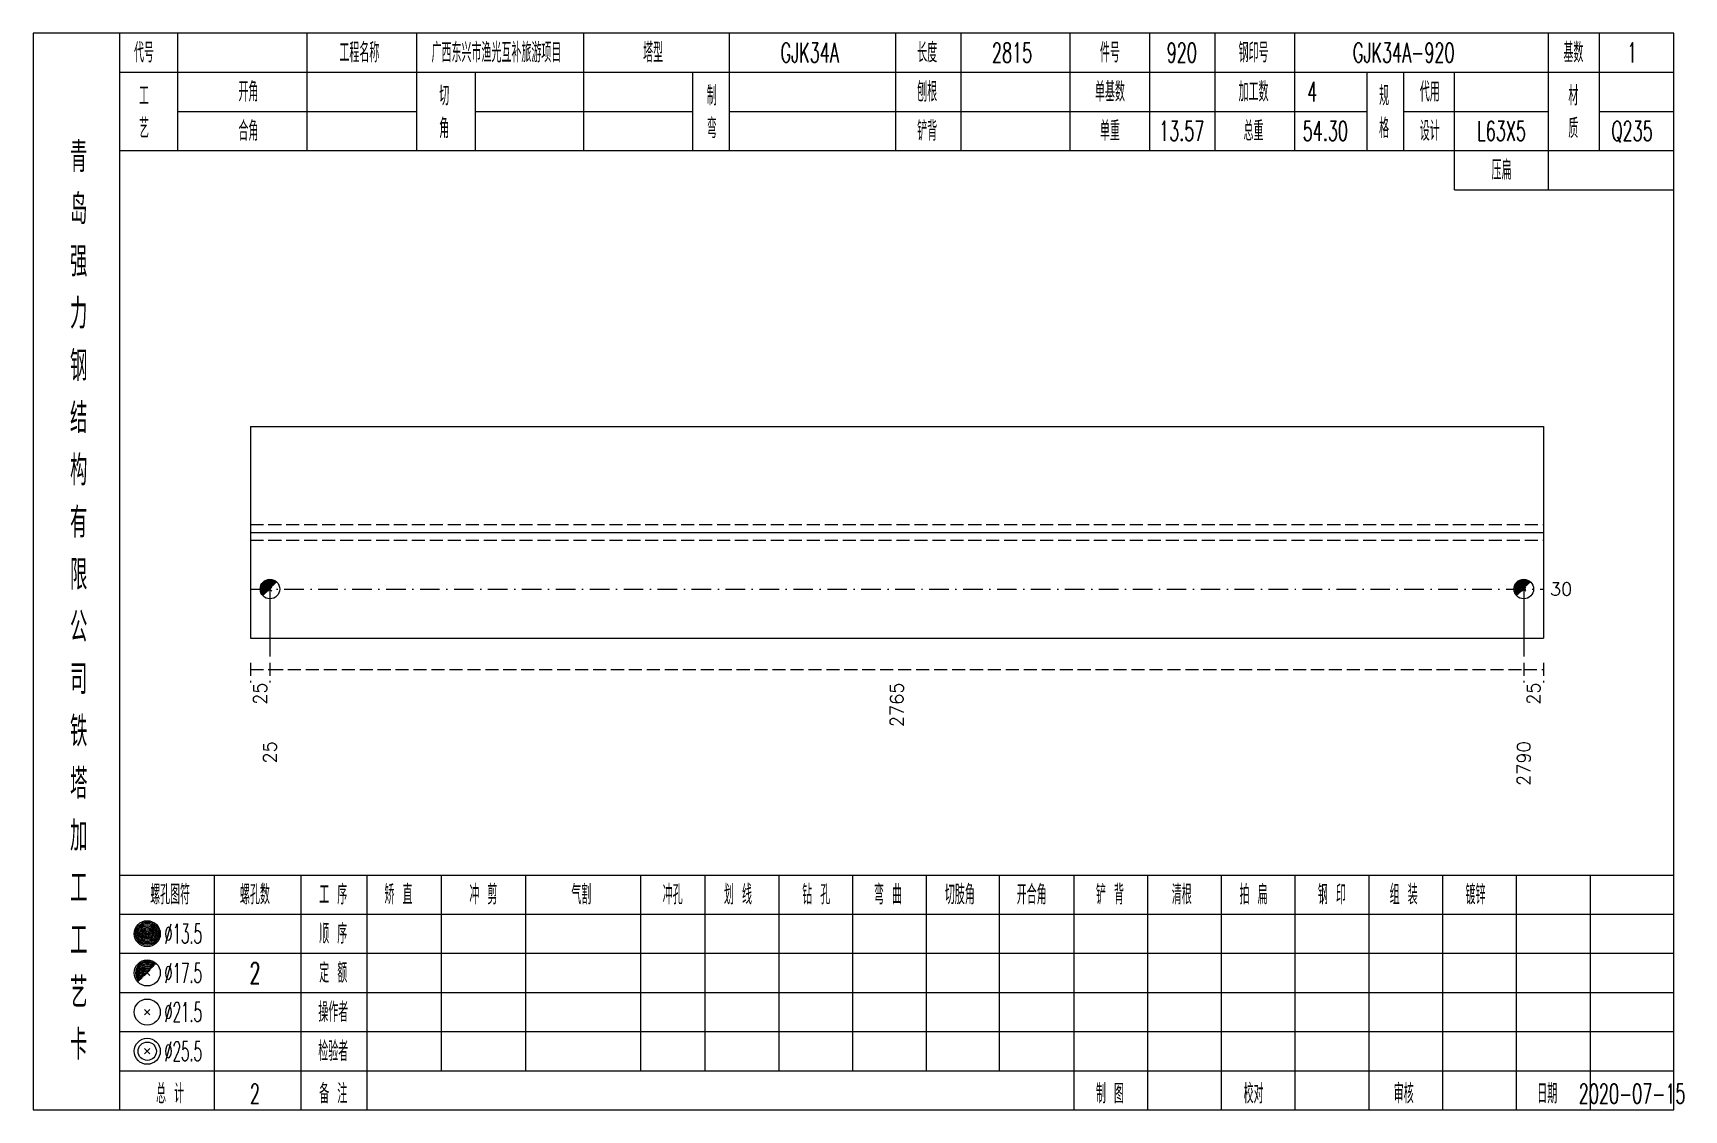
# Model space of a CAD drawing. Extents: x 0 to 2606, y -377 to 6479.
# Drawn here: x 1045.6 to 1298.5, y 2275 to 2440 of the extents above; entities that cross this region are included whole.
import ezdxf
from ezdxf.enums import TextEntityAlignment as Align

# ---------------------------------------------------------------- set-up
doc = ezdxf.new("R2010")
doc.units = 0
doc.header["$MEASUREMENT"] = 0
doc.linetypes.add('一点画线', pattern=[5.2, 3, -1, 0.2, -1])
doc.linetypes.add('虚线', pattern=[2.75, 2, -0.75])
doc.layers.get('0').update_dxf_attribs({"linetype": 'CONTINUOUS', "lineweight": 25})
doc.layers.add('1', color=7, linetype='CONTINUOUS', lineweight=25)
doc.layers.add('4', color=7, linetype='CONTINUOUS', lineweight=25)
doc.styles.get("Standard").update_dxf_attribs({"font": 'simplex.shx', "width": 0.7, "height": 3, "bigfont": 'gbhzfs.shx'})

msp = doc.modelspace()

# ---------------------------------------------------------------- texts
at = {"color": 7, "linetype": 'Continuous', "lineweight": 13}
msp.add_text('30', height=2, dxfattribs=at).set_placement((1278, 2354.81), align=Align.MIDDLE_LEFT)
at = {"color": 8, "linetype": 'Continuous', "lineweight": 9}
for s, p in [('25', (1080.4, 2340.5)), ('2765', (1177.95, 2340.5)), ('25', (1275.5, 2340.5))]:
    msp.add_text(s, height=2, rotation=90, dxfattribs=at).set_placement(p, align=Align.MIDDLE_RIGHT)
at = {"layer": '1', "color": 7, "linetype": 'Continuous', "lineweight": 13}
for s, p in [('25', (1081.9, 2331.5)), ('2790', (1274, 2331.5))]:
    msp.add_text(s, height=2, rotation=90, dxfattribs=at).set_placement(p, align=Align.MIDDLE_RIGHT)
at = {"layer": '4', "color": 1, "linetype": 'Continuous', "lineweight": 13}
for s, height, width, p in [('代号', 3, 0.6, (1062.6, 2437)), ('工程名称', 3, 0.6, (1095.6, 2437)), ('广西东兴市渔光互补旅游项目', 3, 0.6, (1116.6, 2437)), ('塔型', 3, 0.6, (1140.6, 2437)), ('GJK34A', 3, 0.6, (1164.6, 2437)), ('长度', 3, 0.6, (1182.6, 2437)), ('2815', 3, 0.6, (1195.6, 2437)), ('件号', 3, 0.6, (1210.6, 2437)), ('920', 3, 0.6, (1221.6, 2437)), ('钢印号', 3, 0.6, (1232.6, 2437)), ('GJK34A-920', 3, 0.6, (1255.6, 2437)), ('基数', 3, 0.6, (1281.6, 2437)), ('1', 3, 0.6, (1290.6, 2437)), ('工', 3, 0.6, (1062.6, 2430.4)), ('开角', 3, 0.6, (1078.6, 2431)), ('切', 3, 0.6, (1108.6, 2430.4)), ('制', 3, 0.6, (1149.6, 2430.4)), ('刨根', 3, 0.6, (1182.6, 2431)), ('单基数', 3, 0.6, (1210.6, 2431)), ('加工数', 3, 0.6, (1232.6, 2431)), ('4', 3, 0.6, (1241.6, 2431)), ('规', 3, 0.6, (1252.6, 2430.4)), ('代用', 3, 0.6, (1259.6, 2431)), ('材', 3, 0.6, (1281.6, 2430.4)), ('艺', 3, 0.6, (1062.6, 2425.4)), ('合角', 3, 0.6, (1078.6, 2425)), ('角', 3, 0.6, (1108.6, 2425.4)), ('弯', 3, 0.6, (1149.6, 2425.4)), ('铲背', 3, 0.6, (1182.6, 2425)), ('单重', 3, 0.6, (1210.6, 2425)), ('13.57', 3, 0.6, (1221.6, 2425)), ('总重', 3, 0.6, (1232.6, 2425)), ('54.30', 3, 0.6, (1243.6, 2425)), ('格', 3, 0.6, (1252.6, 2425.4)), ('设计', 3, 0.6, (1259.6, 2425)), ('L63X5', 3, 0.6, (1270.6, 2425)), ('质', 3, 0.6, (1281.6, 2425.4)), ('Q235', 3, 0.6, (1290.6, 2425)), ('青', 4.6, 0.8, (1052.6, 2421)), ('压扁', 3, 0.6, (1270.6, 2419)), ('岛', 4.6, 0.8, (1052.6, 2413)), ('强', 4.6, 0.8, (1052.6, 2405)), ('力', 4.6, 0.8, (1052.6, 2397)), ('钢', 4.6, 0.8, (1052.6, 2389)), ('结', 4.6, 0.8, (1052.6, 2381)), ('构', 4.6, 0.8, (1052.6, 2373)), ('有', 4.6, 0.8, (1052.6, 2365)), ('限', 4.6, 0.8, (1052.6, 2357)), ('公', 4.6, 0.8, (1052.6, 2349)), ('司', 4.6, 0.8, (1052.6, 2341)), ('铁', 4.6, 0.8, (1052.6, 2333)), ('塔', 4.6, 0.8, (1052.6, 2325)), ('加', 4.6, 0.8, (1052.6, 2317)), ('工', 4.6, 0.8, (1052.6, 2309)), ('螺孔图符', 3, 0.6, (1066.6, 2308)), ('螺孔数', 3, 0.6, (1079.6, 2308)), ('工 序', 3, 0.6, (1091.6, 2308)), ('矫 直', 3, 0.6, (1101.6, 2308)), ('冲 剪', 3, 0.6, (1114.6, 2308)), ('气割', 3, 0.6, (1129.6, 2308)), ('冲孔', 3, 0.6, (1143.6, 2308)), ('划 线', 3, 0.6, (1153.6, 2308)), ('钻 孔', 3, 0.6, (1165.6, 2308)), ('弯 曲', 3, 0.6, (1176.6, 2308)), ('切肢角', 3, 0.6, (1187.6, 2308)), ('开合角', 3, 0.6, (1198.6, 2308)), ('铲 背', 3, 0.6, (1210.6, 2308)), ('清根', 3, 0.6, (1221.6, 2308)), ('拍 扁', 3, 0.6, (1232.6, 2308)), ('钢 印', 3, 0.6, (1244.6, 2308)), ('组 装', 3, 0.6, (1255.6, 2308)), ('镀锌', 3, 0.6, (1266.6, 2308)), ('工', 4.6, 0.8, (1052.6, 2301)), ('%%C13.5', 3, 0.5, (1068.6, 2302)), ('顺 序', 3, 0.6, (1091.6, 2302)), ('%%C17.5', 3, 0.5, (1068.6, 2296)), ('2', 3.2, 0.6, (1079.6, 2296)), ('定 额', 3, 0.6, (1091.6, 2296)), ('艺', 4.6, 0.8, (1052.6, 2293)), ('操作者', 3, 0.6, (1091.6, 2290)), ('%%C21.5', 3, 0.5, (1068.6, 2290)), ('卡', 4.6, 0.8, (1052.6, 2285)), ('%%C25.5', 3, 0.5, (1068.6, 2284)), ('检验者', 3, 0.6, (1091.6, 2284)), ('总 计', 3, 0.6, (1066.6, 2277.5)), ('备 注', 3, 0.6, (1091.6, 2277.5)), ('制 图', 3, 0.6, (1210.6, 2277.5)), ('校对', 3, 0.6, (1232.6, 2277.5)), ('审核', 3, 0.6, (1255.6, 2277.5)), ('日期', 3, 0.6, (1277.6, 2277.5)), ('2', 3, 0.6, (1079.6, 2277.5)), ('2020-07-15', 3, 0.6, (1290.6, 2277.5))]:
    msp.add_text(s, height=height, dxfattribs=dict(at, width=width)).set_placement(p, align=Align.MIDDLE_CENTER)

# ---------------------------------------------------------------- linework, layer by layer
at = {"color": 7, "linetype": 'Continuous', "lineweight": 18}
for p, q in [((1078.9, 2379.69), (1078.9, 2347.31)), ((1078.9, 2379.69), (1277, 2379.69)), ((1277, 2379.69), (1277, 2347.31)), ((1078.9, 2363.5), (1277, 2363.5))]:
    msp.add_line(p, q, dxfattribs=at)
at = {"color": 1, "linetype": '虚线', "lineweight": 18}
for p, q in [((1078.9, 2364.69), (1277, 2364.69)), ((1078.9, 2362.31), (1277, 2362.31))]:
    msp.add_line(p, q, dxfattribs=at)
at = {"color": 3, "linetype": '一点画线', "lineweight": 13}
msp.add_line((1078.9, 2354.81), (1277, 2354.81), dxfattribs=at)
at = {"color": 7, "linetype": 'Continuous', "lineweight": 13}
for p, q in [((1081.9, 2354.81), (1081.9, 2344.5)), ((1274, 2354.81), (1274, 2344.5))]:
    msp.add_line(p, q, dxfattribs=at)
at = {"color": 8, "linetype": '虚线', "lineweight": 9}
for p, q in [((1078.9, 2343.5), (1078.9, 2340.5)), ((1078.9, 2342.5), (1081.9, 2342.5)), ((1081.9, 2343.5), (1081.9, 2340.5)), ((1081.9, 2343.5), (1081.9, 2340.5)), ((1081.9, 2342.5), (1274, 2342.5)), ((1274, 2343.5), (1274, 2340.5)), ((1274, 2343.5), (1274, 2340.5)), ((1274, 2342.5), (1277, 2342.5)), ((1277, 2343.5), (1277, 2340.5))]:
    msp.add_line(p, q, dxfattribs=at)
at = {"layer": '1', "color": 7, "linetype": 'Continuous', "lineweight": 0}
for p, q in [((1081.6, 2354.51), (1082.2, 2355.11)), ((1081.6, 2355.11), (1082.2, 2354.51)), ((1273.7, 2354.51), (1274.3, 2355.11)), ((1273.7, 2355.11), (1274.3, 2354.51))]:
    msp.add_line(p, q, dxfattribs=at)
at = {"layer": '1', "color": 7, "linetype": 'Continuous', "lineweight": 18}
msp.add_line((1078.9, 2347.31), (1277, 2347.31), dxfattribs=at)
at = {"layer": '1', "color": 7, "linetype": 'Continuous', "lineweight": 13}
for centre in [(1081.9, 2354.81), (1274, 2354.81)]:
    msp.add_circle(centre, 1.5, dxfattribs=at)
for centre, radius in [((1081.9, 2354.81), 1.35), ((1081.9, 2354.81), 1.2), ((1081.9, 2354.81), 1.05), ((1081.9, 2354.81), 0.9), ((1081.9, 2354.81), 0.75), ((1081.9, 2354.81), 0.6), ((1081.9, 2354.81), 0.45), ((1081.9, 2354.81), 0.3), ((1081.9, 2354.81), 0.15), ((1274, 2354.81), 1.35), ((1274, 2354.81), 1.2), ((1274, 2354.81), 1.05), ((1274, 2354.81), 0.9), ((1274, 2354.81), 0.75), ((1274, 2354.81), 0.6), ((1274, 2354.81), 0.45), ((1274, 2354.81), 0.3), ((1274, 2354.81), 0.15)]:
    msp.add_arc(centre, radius, 45, 225, dxfattribs=at)
at = {"layer": '4', "color": 1, "linetype": 'Continuous', "lineweight": 18}
for p, q in [((1058.9, 2275), (1058.9, 2440)), ((1067.8, 2422), (1067.8, 2440)), ((1087.6, 2422), (1087.6, 2440)), ((1104.4, 2422), (1104.4, 2440)), ((1130, 2422), (1130, 2440)), ((1152.3, 2422), (1152.3, 2440)), ((1177.8, 2422), (1177.8, 2440)), ((1187.8, 2422), (1187.8, 2440)), ((1204.5, 2422), (1204.5, 2440)), ((1216.7, 2422), (1216.7, 2440)), ((1226.7, 2422), (1226.7, 2440)), ((1238.9, 2422), (1238.9, 2440)), ((1277.8, 2416), (1277.8, 2440)), ((1285.6, 2422), (1285.6, 2440)), ((1058.9, 2434), (1297, 2434)), ((1113.4, 2422), (1113.4, 2434)), ((1146.7, 2422), (1146.7, 2434)), ((1250, 2422), (1250, 2434)), ((1255.6, 2422), (1255.6, 2434)), ((1263.4, 2416), (1263.4, 2434)), ((1067.8, 2428), (1104.4, 2428)), ((1113.4, 2428), (1146.7, 2428)), ((1152.3, 2428), (1250, 2428)), ((1255.6, 2428), (1277.8, 2428)), ((1285.6, 2428), (1297, 2428)), ((1058.9, 2422), (1297, 2422)), ((1263.4, 2416), (1297, 2416)), ((1058.9, 2311), (1297, 2311)), ((1073.4, 2275), (1073.4, 2311)), ((1086.7, 2275), (1086.7, 2311)), ((1096.8, 2275), (1096.8, 2311)), ((1108.2, 2281), (1108.2, 2311)), ((1121.1, 2281), (1121.1, 2311)), ((1138.7, 2281), (1138.7, 2311)), ((1148.6, 2281), (1148.6, 2311)), ((1159.9, 2281), (1159.9, 2311)), ((1171.2, 2281), (1171.2, 2311)), ((1182.5, 2281), (1182.5, 2311)), ((1193.7, 2281), (1193.7, 2311)), ((1205.1, 2281), (1205.1, 2311)), ((1216.4, 2281), (1216.4, 2311)), ((1227.7, 2281), (1227.7, 2311)), ((1239, 2281), (1239, 2311)), ((1250.3, 2281), (1250.3, 2311)), ((1261.6, 2281), (1261.6, 2311)), ((1272.9, 2281), (1272.9, 2311)), ((1284.2, 2281), (1284.2, 2311)), ((1058.9, 2305), (1297, 2305)), ((1058.9, 2299), (1297, 2299)), ((1058.9, 2293), (1297, 2293)), ((1058.9, 2287), (1297, 2287)), ((1058.9, 2281), (1297, 2281)), ((1205.1, 2275), (1205.1, 2281)), ((1216.4, 2275), (1216.4, 2281)), ((1227.7, 2275), (1227.7, 2281)), ((1239, 2275), (1239, 2281)), ((1250.3, 2275), (1250.3, 2281)), ((1261.6, 2275), (1261.6, 2281)), ((1272.9, 2275), (1272.9, 2281)), ((1284.2, 2275), (1284.2, 2281))]:
    msp.add_line(p, q, dxfattribs=at)
at = {"layer": '4', "color": 7, "linetype": 'Continuous', "lineweight": 13}
for p, q in [((1062.9, 2301.8), (1063.3, 2302.2)), ((1063.3, 2301.8), (1062.9, 2302.2)), ((1062.7, 2289.6), (1063.5, 2290.4)), ((1063.5, 2289.6), (1062.7, 2290.4)), ((1062.7, 2283.6), (1063.5, 2284.4)), ((1063.5, 2283.6), (1062.7, 2284.4))]:
    msp.add_line(p, q, dxfattribs=at)
at = {"layer": '4', "color": 7, "linetype": 'Continuous', "lineweight": 0}
for p, q in [((1062.7, 2295.6), (1063.5, 2296.4)), ((1062.7, 2296.4), (1063.5, 2295.6))]:
    msp.add_line(p, q, dxfattribs=at)
at = {"layer": '4', "color": 1, "linetype": 'Continuous', "lineweight": 18}
msp.add_lwpolyline([(1045.6, 2440), (1045.6, 2275), (1297, 2275), (1297, 2440)], close=True, dxfattribs=at)
at = {"layer": '4', "color": 7, "linetype": 'Continuous', "lineweight": 13}
for centre, radius in [((1063.1, 2302), 2), ((1063.1, 2302), 1.8), ((1063.1, 2302), 1.6), ((1063.1, 2302), 1.4), ((1063.1, 2302), 1.2), ((1063.1, 2302), 1), ((1063.1, 2302), 0.8), ((1063.1, 2302), 0.6), ((1063.1, 2302), 0.4), ((1063.1, 2302), 0.2), ((1063.1, 2296), 2), ((1063.1, 2290), 2), ((1063.1, 2284), 2), ((1063.1, 2284), 1.4)]:
    msp.add_circle(centre, radius, dxfattribs=at)
for radius in [1.8, 1.6, 1.4, 1.2, 1, 0.8, 0.6, 0.4, 0.2]:
    msp.add_arc((1063.1, 2296), radius, 45, 225, dxfattribs=at)

msp.set_redraw_order([(e.dxf.handle, doc.entitydb.next_handle()) for e in msp.query("TEXT MTEXT ATTDEF DIMENSION ARC_DIMENSION")])  # texts and dimensions are drawn at this point

doc.saveas('drawing.dxf')
